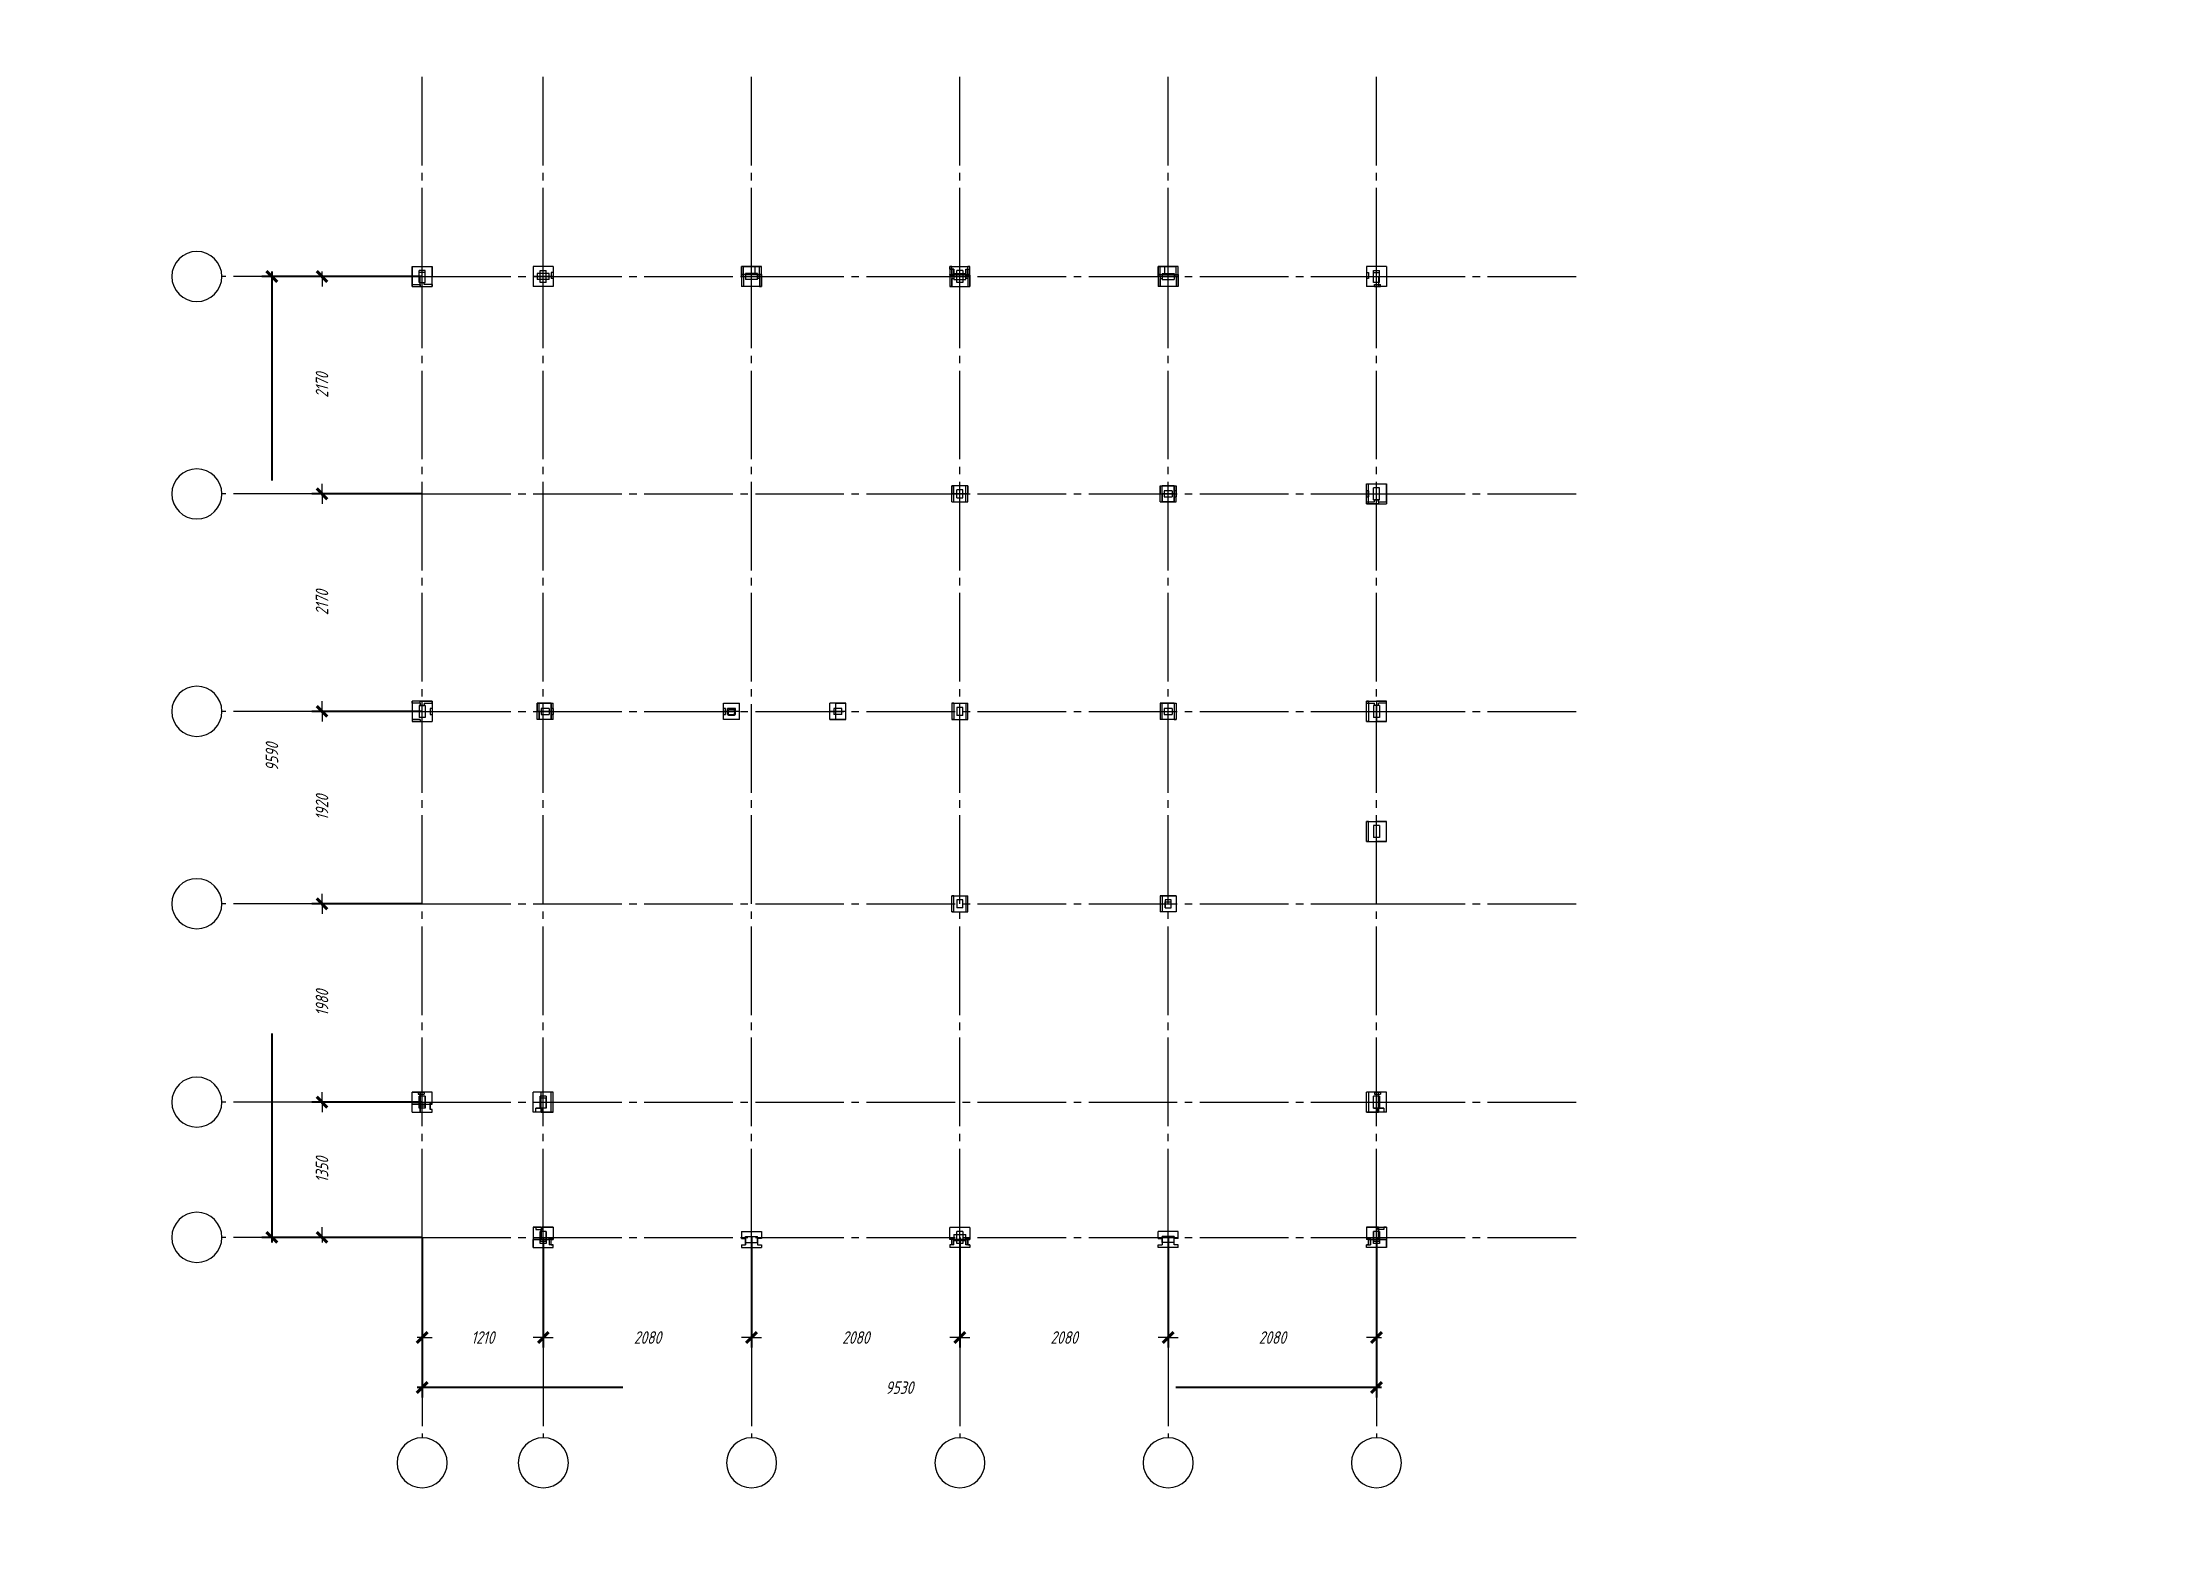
# Model space of a CAD drawing. Header units: millimetres. Extents: x 0 to 10500, y 0 to 297.
# Drawn here: x 1680 to 2100, y 0 to 297 of the extents above; entities that cross this region are included whole.
import ezdxf

# ---------------------------------------------------------------- set-up
doc = ezdxf.new("R2010")
doc.units = ezdxf.units.MM
for name, pattern in [('K5LT_AXLED', [22.1875, 17.6875, -1.5, 1.5, -1.5]), ('K5LT_BASIC', [0]), ('K5LT_THIN', [0])]:
    doc.linetypes.add(name, pattern=pattern)
doc.layers.add('Системный слой', color=7, linetype='Continuous')
doc.styles.add('KDIMTEXTSTYLE', font='GOST_AU.SHX', dxfattribs={"width": 0.96, "oblique": 15, "height": 5})
doc.styles.add('KTEXTSTYLE', font='GOST_AU.SHX', dxfattribs={"width": 0.96, "height": 5})
doc.dimstyles.new('KDIMSTYLE (0.02)', dxfattribs={"dimtxt": 5, "dimasz": 1, "dimexe": 2, "dimexo": 0, "dimgap": 1, "dimtad": 1, "dimlfac": 50, "dimtxsty": 'KDIMTEXTSTYLE', "dimsah": 1, "dimcen": 0, "dimdle": 1, "dimadec": 0, "dimazin": 0, "dimtfac": 0.667, "dimtmove": 0, "dimatfit": 3, "dimfxl": 0, "dimtvp": 1, "dimtolj": 1, "dimtzin": 0, "dimarcsym": 0})

msp = doc.modelspace()

# ---------------------------------------------------------------- blocks, each defined once
blk = doc.blocks.new('U223')
at = {"layer": 'Системный слой', "color": 30, "linetype": 'K5LT_AXLED', "lineweight": 18}
for p, q in [((1735.91416956528, 58.4019691759321), (1715.91416956528, 58.4019691759321)), ((1755.91416956528, 58.4019691759321), (1735.91416956528, 58.4019691759321)), ((1755.91416956528, 58.4019691759321), (1946.51416956528, 58.40196917593208)), ((1946.51416956528, 58.40196917593208), (1986.51416956528, 58.40196917593208))]:
    blk.add_line(p, q, dxfattribs=at)
at = {"layer": 'Системный слой', "color": 7, "linetype": 'K5LT_THIN', "lineweight": 18}
blk.add_arc((1710.91416956528, 58.4019691759321), 5, 0, 359.999994270422, dxfattribs=at)
blk = doc.blocks.new('U224')
at = {"layer": 'Системный слой', "color": 30, "linetype": 'K5LT_AXLED', "lineweight": 18}
for p, q in [((1735.91416956528, 85.4019691759321), (1715.91416956528, 85.4019691759321)), ((1755.91416956528, 85.4019691759321), (1735.91416956528, 85.4019691759321)), ((1755.91416956528, 85.4019691759321), (1946.51416956528, 85.40196917593208)), ((1946.51416956528, 85.40196917593208), (1986.51416956528, 85.40196917593208))]:
    blk.add_line(p, q, dxfattribs=at)
at = {"layer": 'Системный слой', "color": 7, "linetype": 'K5LT_THIN', "lineweight": 18}
blk.add_arc((1710.91416956528, 85.4019691759321), 5, 0, 359.999994270422, dxfattribs=at)
blk = doc.blocks.new('U225')
at = {"layer": 'Системный слой', "color": 30, "linetype": 'K5LT_AXLED', "lineweight": 18}
for p, q in [((1735.91416956528, 125.0019691759321), (1715.91416956528, 125.0019691759321)), ((1755.91416956528, 125.0019691759321), (1735.91416956528, 125.0019691759321)), ((1755.91416956528, 125.0019691759321), (1946.51416956528, 125.0019691759321)), ((1946.51416956528, 125.0019691759321), (1986.51416956528, 125.0019691759321))]:
    blk.add_line(p, q, dxfattribs=at)
at = {"layer": 'Системный слой', "color": 7, "linetype": 'K5LT_THIN', "lineweight": 18}
blk.add_arc((1710.91416956528, 125.0019691759321), 5, 0, 359.999994270422, dxfattribs=at)
blk = doc.blocks.new('U226')
at = {"layer": 'Системный слой', "color": 30, "linetype": 'K5LT_AXLED', "lineweight": 18}
for p, q in [((1735.91416956528, 163.4019691759321), (1715.91416956528, 163.4019691759321)), ((1755.91416956528, 163.4019691759321), (1735.91416956528, 163.4019691759321)), ((1755.91416956528, 163.4019691759321), (1946.51416956528, 163.4019691759321)), ((1946.51416956528, 163.4019691759321), (1986.51416956528, 163.4019691759321))]:
    blk.add_line(p, q, dxfattribs=at)
at = {"layer": 'Системный слой', "color": 7, "linetype": 'K5LT_THIN', "lineweight": 18}
blk.add_arc((1710.91416956528, 163.4019691759321), 5, 0, 359.999994270422, dxfattribs=at)
blk = doc.blocks.new('U227')
at = {"layer": 'Системный слой', "color": 30, "linetype": 'K5LT_AXLED', "lineweight": 18}
for p, q in [((1735.91416956528, 206.8019691759321), (1715.91416956528, 206.8019691759321)), ((1755.91416956528, 206.8019691759321), (1735.91416956528, 206.8019691759321)), ((1755.91416956528, 206.8019691759321), (1946.51416956528, 206.8019691759321)), ((1946.51416956528, 206.8019691759321), (1986.51416956528, 206.8019691759321))]:
    blk.add_line(p, q, dxfattribs=at)
at = {"layer": 'Системный слой', "color": 7, "linetype": 'K5LT_THIN', "lineweight": 18}
blk.add_arc((1710.91416956528, 206.8019691759321), 5, 0, 359.999994270422, dxfattribs=at)
blk = doc.blocks.new('U228')
at = {"layer": 'Системный слой', "color": 30, "linetype": 'K5LT_AXLED', "lineweight": 18}
for p, q in [((1735.91416956528, 250.2019691759321), (1715.91416956528, 250.2019691759321)), ((1755.91416956528, 250.2019691759321), (1735.91416956528, 250.2019691759321)), ((1755.91416956528, 250.2019691759321), (1946.51416956528, 250.2019691759321)), ((1946.51416956528, 250.2019691759321), (1986.51416956528, 250.2019691759321))]:
    blk.add_line(p, q, dxfattribs=at)
at = {"layer": 'Системный слой', "color": 7, "linetype": 'K5LT_THIN', "lineweight": 18}
blk.add_arc((1710.91416956528, 250.2019691759321), 5, 0, 359.999994270422, dxfattribs=at)
blk = doc.blocks.new('U229')
at = {"layer": 'Системный слой', "color": 30, "linetype": 'K5LT_AXLED', "lineweight": 18}
for p, q in [((1755.91416956528, 250.2019691759321), (1755.91416956528, 290.2019691759321)), ((1755.91416956528, 58.4019691759321), (1755.91416956528, 250.2019691759321)), ((1755.91416956528, 58.4019691759321), (1755.91416956528, 38.4019691759321)), ((1755.91416956528, 38.4019691759321), (1755.91416956528, 18.4019691759321))]:
    blk.add_line(p, q, dxfattribs=at)
at = {"layer": 'Системный слой', "color": 7, "linetype": 'K5LT_THIN', "lineweight": 18}
blk.add_arc((1755.91416956528, 13.4019691759321), 5, 0, 359.999994270422, dxfattribs=at)
blk = doc.blocks.new('U230')
at = {"layer": 'Системный слой', "color": 30, "linetype": 'K5LT_AXLED', "lineweight": 18}
for p, q in [((1780.11416956528, 250.2019691759321), (1780.11416956528, 290.2019691759321)), ((1780.11416956528, 58.4019691759321), (1780.11416956528, 250.2019691759321)), ((1780.11416956528, 58.4019691759321), (1780.11416956528, 38.4019691759321)), ((1780.11416956528, 38.4019691759321), (1780.11416956528, 18.4019691759321))]:
    blk.add_line(p, q, dxfattribs=at)
at = {"layer": 'Системный слой', "color": 7, "linetype": 'K5LT_THIN', "lineweight": 18}
blk.add_arc((1780.11416956528, 13.4019691759321), 5, 0, 359.999994270422, dxfattribs=at)
blk = doc.blocks.new('U231')
at = {"layer": 'Системный слой', "color": 30, "linetype": 'K5LT_AXLED', "lineweight": 18}
for p, q in [((1821.71416956528, 250.2019691759321), (1821.71416956528, 290.2019691759321)), ((1821.71416956528, 58.40196917593209), (1821.71416956528, 250.2019691759321)), ((1821.71416956528, 58.40196917593209), (1821.71416956528, 38.40196917593209)), ((1821.71416956528, 38.40196917593209), (1821.71416956528, 18.40196917593209))]:
    blk.add_line(p, q, dxfattribs=at)
at = {"layer": 'Системный слой', "color": 7, "linetype": 'K5LT_THIN', "lineweight": 18}
blk.add_arc((1821.71416956528, 13.40196917593209), 5, 0, 359.999994270422, dxfattribs=at)
blk = doc.blocks.new('U232')
at = {"layer": 'Системный слой', "color": 30, "linetype": 'K5LT_AXLED', "lineweight": 18}
for p, q in [((1863.31416956528, 250.2019691759321), (1863.31416956528, 290.2019691759321)), ((1863.31416956528, 58.40196917593209), (1863.31416956528, 250.2019691759321)), ((1863.31416956528, 58.40196917593209), (1863.31416956528, 38.40196917593209)), ((1863.31416956528, 38.40196917593209), (1863.31416956528, 18.40196917593209))]:
    blk.add_line(p, q, dxfattribs=at)
at = {"layer": 'Системный слой', "color": 7, "linetype": 'K5LT_THIN', "lineweight": 18}
blk.add_arc((1863.31416956528, 13.40196917593209), 5, 0, 359.999994270422, dxfattribs=at)
blk = doc.blocks.new('U233')
at = {"layer": 'Системный слой', "color": 30, "linetype": 'K5LT_AXLED', "lineweight": 18}
for p, q in [((1904.91416956528, 250.2019691759321), (1904.91416956528, 290.2019691759321)), ((1904.91416956528, 58.40196917593209), (1904.91416956528, 250.2019691759321)), ((1904.91416956528, 58.40196917593209), (1904.91416956528, 38.40196917593209)), ((1904.91416956528, 38.40196917593209), (1904.91416956528, 18.40196917593209))]:
    blk.add_line(p, q, dxfattribs=at)
at = {"layer": 'Системный слой', "color": 7, "linetype": 'K5LT_THIN', "lineweight": 18}
blk.add_arc((1904.91416956528, 13.40196917593209), 5, 0, 359.999994270422, dxfattribs=at)
blk = doc.blocks.new('U234')
at = {"layer": 'Системный слой', "color": 30, "linetype": 'K5LT_AXLED', "lineweight": 18}
for p, q in [((1946.51416956528, 250.2019691759321), (1946.51416956528, 290.2019691759321)), ((1946.51416956528, 58.40196917593208), (1946.51416956528, 250.2019691759321)), ((1946.51416956528, 58.40196917593208), (1946.51416956528, 38.40196917593208)), ((1946.51416956528, 38.40196917593208), (1946.51416956528, 18.40196917593208))]:
    blk.add_line(p, q, dxfattribs=at)
at = {"layer": 'Системный слой', "color": 7, "linetype": 'K5LT_THIN', "lineweight": 18}
blk.add_arc((1946.51416956528, 13.40196917593208), 5, 0, 359.999994270422, dxfattribs=at)
blk = doc.blocks.new('U222')
at = {"layer": 'Системный слой'}
for name in ['U229', 'U230', 'U231', 'U232', 'U233', 'U234', 'U228', 'U227', 'U226', 'U225', 'U224', 'U223']:
    blk.add_blockref(name, (0, 0), dxfattribs=at)
blk = doc.blocks.new('U280')
at = {"layer": 'Системный слой', "color": 7, "linetype": 'K5LT_THIN', "lineweight": 18}
for p, q in [((1753.91425844528, 248.601777305932), (1753.91425844528, 252.201772505932)), ((1753.91425844528, 252.201772505932), (1757.91425392528, 252.201772505932)), ((1753.91446714528, 252.2015625059321), (1753.91446714528, 248.201575605932)), ((1757.91425392528, 252.201772505932), (1757.91425392528, 250.2017657259321)), ((1757.91445404528, 248.201575605932), (1757.91445404528, 252.2015625059321)), ((1778.11412956528, 252.2019085059321), (1778.11412956528, 248.201907465932)), ((1782.11421248528, 252.2017925059321), (1778.11421618528, 252.2017925059321)), ((1778.11421618528, 252.2017925059321), (1778.11421618528, 250.201785325932)), ((1782.11413062528, 252.2019085059321), (1782.11413062528, 248.201907465932)), ((1782.11421248528, 252.2017925059321), (1782.11421248528, 250.201785325932)), ((1819.71409342528, 250.602066045932), (1819.71409342528, 252.202054505932)), ((1819.71416100528, 250.2018452859321), (1819.71416100528, 252.2018445059321)), ((1823.31418010528, 252.201772505932), (1819.71418416528, 252.201772505932)), ((1823.71423864528, 252.2015625059321), (1819.71425174528, 252.2015625059321)), ((1819.71425174528, 252.2015625059321), (1819.71425174528, 248.201575605932)), ((1820.11416834528, 250.2018217859321), (1820.11416834528, 252.201820505932)), ((1820.11417724528, 252.2017925059321), (1823.31417428528, 252.2017925059321)), ((1822.39996242528, 250.602086645932), (1822.39996186528, 252.2020745059321)), ((1823.71409482528, 252.2020745059321), (1822.39996186528, 252.2020745059321)), ((1823.31416630528, 250.2018217859321), (1823.31416630528, 252.201820505932)), ((1823.31418010528, 250.6017743059321), (1823.31418010528, 252.201772505932)), ((1823.31419920528, 252.201705505932), (1823.71419846528, 252.201705505932)), ((1823.71410044528, 250.602067425932), (1823.71410044528, 252.202054505932)), ((1823.71415942528, 250.2018452859321), (1823.71415942528, 252.2018445059321)), ((1823.71423864528, 248.201575605932), (1823.71423864528, 252.2015625059321)), ((1861.31411554528, 252.2015625059321), (1861.31411554528, 248.201575605932)), ((1861.31411554528, 252.2015625059321), (1865.31410244528, 252.2015625059321)), ((1861.71413064528, 252.2017155059321), (1861.31413132528, 252.2017155059321)), ((1861.31414464528, 251.681844705932), (1861.31414464528, 252.2018445059321)), ((1861.31416630528, 252.202054505932), (1864.91417260528, 252.202054505932)), ((1861.71412958528, 250.6017038859321), (1861.71412958528, 252.201705505932)), ((1861.71413064528, 251.6817164059321), (1861.71413064528, 252.2017155059321)), ((1861.71413878528, 252.2017925059321), (1864.91413582528, 252.2017925059321)), ((1861.71414178528, 250.2018217859321), (1861.71414178528, 252.201820505932)), ((1864.91412516528, 251.6817164059321), (1864.91412516528, 252.2017155059321)), ((1865.31412448528, 252.2017155059321), (1864.91412516528, 252.2017155059321)), ((1864.91413974528, 250.2018217859321), (1864.91413974528, 252.201820505932)), ((1864.91414322528, 250.601832605932), (1864.91414322528, 252.2018445059321)), ((1865.31412304528, 248.201712765932), (1865.31412304528, 252.201705505932)), ((1865.31417618528, 251.6820734859321), (1865.31417618528, 252.2020745059321)), ((1906.91396626528, 252.2015625059321), (1902.91397936528, 252.2015625059321)), ((1902.91397936528, 252.2015625059321), (1902.91397936528, 248.201575605932)), ((1903.31405414528, 252.201705505932), (1902.91405488528, 252.201705505932)), ((1902.91412828528, 250.2018452859321), (1902.91412828528, 252.2018445059321)), ((1902.91425226528, 250.602062665932), (1902.91425226528, 252.2020792859321)), ((1902.91425226528, 252.2020792859321), (1904.22830488528, 252.2020745059321)), ((1903.31408980528, 250.6017743059321), (1903.31408980528, 252.201772505932)), ((1906.91408574528, 252.201772505932), (1903.31408980528, 252.201772505932)), ((1903.31410032528, 252.2017925059321), (1906.51409736528, 252.2017925059321)), ((1903.31411522528, 250.2018217859321), (1903.31411522528, 252.201820505932)), ((1904.22830488528, 250.602057965932), (1904.22830488528, 252.2020745059321)), ((1906.51411318528, 250.2018217859321), (1906.51411318528, 252.201820505932)), ((1906.91396626528, 248.201575605932), (1906.91396626528, 252.2015625059321)), ((1906.91412670528, 250.2018452859321), (1906.91412670528, 252.2018445059321)), ((1906.91424618528, 250.6020382859321), (1906.91424618528, 252.202054505932)), ((1948.51405866528, 252.2017925059321), (1944.51406236528, 252.2017925059321)), ((1944.51406236528, 252.2017925059321), (1944.51406236528, 250.201785325932)), ((1944.51417292528, 252.2019085059321), (1944.51417292528, 248.201907465932)), ((1948.51405866528, 252.2017925059321), (1948.51405866528, 248.2017962059321)), ((1753.91423856528, 248.2017962059321), (1755.51423632528, 248.2017962059321)), ((1753.91437472528, 248.2016648059321), (1753.91437472528, 248.601664605932)), ((1753.91437472528, 248.601664605932), (1755.51437068528, 248.601664605932)), ((1753.91437472528, 248.2016648059321), (1757.91436542528, 248.2016648059321)), ((1755.31417528528, 249.001828345932), (1755.31417446528, 251.401826545932)), ((1756.51417956528, 251.401821025932), (1755.31418034528, 251.401820605932)), ((1755.31446250528, 249.001572985932), (1755.31446250528, 251.0015574059321)), ((1755.31446250528, 249.001572985932), (1756.51445858528, 249.001572985932)), ((1756.51446438528, 251.001551465932), (1755.31446838528, 251.001551465932)), ((1755.51423632528, 248.2017962059321), (1755.51423632528, 250.201785325932)), ((1755.51423632528, 250.201785325932), (1757.91423486528, 250.201785325932)), ((1755.51425586528, 248.601777305932), (1755.51425586528, 250.2017657259321)), ((1755.51436090528, 248.6016742259321), (1755.51436046528, 248.201674385932)), ((1755.51436046528, 248.201674385932), (1757.91435588528, 248.201674385932)), ((1755.51437068528, 248.601664605932), (1755.51437068528, 249.0016629459321)), ((1755.51437068528, 249.0016629459321), (1756.31436882528, 249.0016629459321)), ((1756.31435912528, 248.6016742259321), (1756.31435912528, 249.001672625932)), ((1757.91435588528, 248.6016742259321), (1756.31435912528, 248.6016742259321)), ((1756.51418040528, 249.0018229659321), (1756.51417956528, 251.401821025932)), ((1756.51446438528, 249.0015671859321), (1756.51446438528, 251.001551465932)), ((1757.91435588528, 248.6016742259321), (1757.91435588528, 248.201674385932)), ((1782.11421248528, 250.201785325932), (1778.11421618528, 250.201785325932)), ((1782.11437482528, 248.201575605932), (1778.11438792528, 248.201575605932)), ((1778.91438530528, 250.801567465932), (1778.91438530528, 249.601571385932)), ((1781.31437744528, 249.601571385932), (1778.91438530528, 249.601571385932)), ((1781.31438172528, 250.8015615459321), (1778.91438974528, 250.8015615459321)), ((1779.51409222528, 249.001913485932), (1779.51409140528, 251.401913845932)), ((1779.51409578528, 251.401907885932), (1780.71409610528, 251.401908305932)), ((1780.71409692528, 249.0019080859321), (1779.51409662528, 249.0019076659321)), ((1780.71409692528, 249.0019080859321), (1780.71409610528, 251.401908305932)), ((1781.31437744528, 249.601571385932), (1781.31437744528, 250.801567465932)), ((1782.11425110528, 251.0017395659321), (1781.71425170528, 251.0017395659321)), ((1781.71425170528, 251.0017395659321), (1781.71425170528, 249.8017413459321)), ((1782.11425110528, 249.8017413459321), (1781.71425170528, 249.8017413459321)), ((1782.11425110528, 251.0017395659321), (1782.11425110528, 249.8017413459321)), ((1819.71407900528, 250.6021101659321), (1819.71407900528, 248.202090525932)), ((1823.71410044528, 250.602067425932), (1819.71409342528, 250.602066045932)), ((1819.71416100528, 250.2018452859321), (1823.71415942528, 250.2018452859321)), ((1820.11416834528, 250.2018217859321), (1819.71416872528, 250.2018217859321)), ((1819.71416872528, 250.2018217859321), (1819.71416872528, 248.201823065932)), ((1820.11417724528, 248.2017962059321), (1819.71417772528, 248.2017962059321)), ((1823.71423864528, 248.201575605932), (1819.71425174528, 248.201575605932)), ((1823.31416630528, 250.2018217859321), (1820.11416834528, 250.2018217859321)), ((1820.11416834528, 250.2018217859321), (1820.11416834528, 248.201823065932)), ((1820.51424912528, 250.801567465932), (1820.51424912528, 249.601571385932)), ((1822.91424126528, 249.601571385932), (1820.51424912528, 249.601571385932)), ((1822.91424300528, 250.8015615459321), (1820.51425100528, 250.8015615459321)), ((1823.71409348528, 250.6020917859321), (1822.39996242528, 250.602086645932)), ((1823.31419634528, 250.6017182459321), (1822.91419702528, 250.6017137259321)), ((1823.31419634528, 249.8017150859321), (1822.91419702528, 249.8017150859321)), ((1822.91419992528, 250.6017038859321), (1822.91419992528, 249.801705345932)), ((1822.91424126528, 249.601571385932), (1822.91424126528, 250.801567465932)), ((1823.71416616528, 250.2018217859321), (1823.31416630528, 250.2018217859321)), ((1823.31416630528, 250.2018217859321), (1823.31416630528, 248.201823065932)), ((1823.31417428528, 248.2017962059321), (1823.71417404528, 248.2017962059321)), ((1823.31419634528, 250.6017182459321), (1823.71419566528, 250.6017182459321)), ((1823.31419634528, 249.8017150859321), (1823.31419634528, 248.2017223459321)), ((1823.71416616528, 250.2018217859321), (1823.71416616528, 248.201823065932)), ((1823.71417964528, 250.6017743059321), (1823.71417964528, 250.2017657259321)), ((1823.71419566528, 250.6017182459321), (1823.71419566528, 248.2017223459321)), ((1861.31411554528, 248.201575605932), (1865.31410244528, 248.201575605932)), ((1861.31413132528, 251.6817164059321), (1861.71413064528, 251.6817164059321)), ((1861.31413132528, 250.4417185259321), (1861.31413132528, 248.2017223459321)), ((1861.71413878528, 248.2017962059321), (1861.31413928528, 248.2017962059321)), ((1861.71414178528, 250.2018217859321), (1861.31414216528, 250.2018217859321)), ((1861.31414216528, 250.2018217859321), (1861.31414216528, 248.201823065932)), ((1862.11414432528, 251.681844705932), (1861.31414464528, 251.681844705932)), ((1861.31414464528, 250.4418452059321), (1861.31414464528, 250.2018452859321)), ((1861.31414464528, 250.2018452859321), (1865.31414306528, 250.2018452859321)), ((1861.31416672528, 250.442055345932), (1861.31416672528, 250.6020431059321)), ((1862.11416814528, 250.442055345932), (1861.31416672528, 250.442055345932)), ((1861.31416796528, 250.602054905932), (1862.11416948528, 250.602054905932)), ((1861.71413022528, 251.6817124259321), (1862.11412952528, 251.6817124259321)), ((1861.71413022528, 251.6817124259321), (1861.71413022528, 250.601709785932)), ((1862.11412952528, 250.601709785932), (1861.71413022528, 250.601709785932)), ((1861.71413064528, 248.2017223459321), (1861.71413064528, 249.8017150859321)), ((1861.71413064528, 249.8017150859321), (1862.11412996528, 249.8017150859321)), ((1864.91413974528, 250.2018217859321), (1861.71414178528, 250.2018217859321)), ((1861.71414178528, 250.2018217859321), (1861.71414178528, 248.201823065932)), ((1862.11411226528, 249.6015655459321), (1864.51410426528, 249.6015655459321)), ((1862.11411292528, 250.801567465932), (1864.51410506528, 250.801567465932)), ((1862.11411292528, 250.801567465932), (1862.11411292528, 249.601571385932)), ((1862.11412884528, 250.6017038859321), (1862.11412884528, 249.801705345932)), ((1862.11412996528, 250.4417185259321), (1862.11412996528, 249.8017150859321)), ((1862.11414432528, 250.4418452059321), (1862.11414432528, 251.681844705932)), ((1862.11416770528, 251.682053605932), (1862.11416770528, 250.6020391659321)), ((1862.11416814528, 250.442055345932), (1862.11416814528, 250.6020431059321)), ((1862.11416770528, 250.6020391659321), (1864.91417260528, 250.6020391659321)), ((1862.11416994528, 250.602058845932), (1864.51417462528, 250.602058845932)), ((1863.91416160528, 251.4022078259321), (1862.71415758528, 251.402207425932)), ((1862.71415840528, 249.002199805932), (1862.71415758528, 251.402207425932)), ((1863.91416242528, 249.002200225932), (1862.71415840528, 249.002199805932)), ((1863.91416160528, 251.4022078259321), (1863.91416242528, 249.002200225932)), ((1864.51410506528, 249.601571385932), (1864.51410506528, 250.801567465932)), ((1864.51412532528, 251.6817124259321), (1864.91412460528, 251.6817124259321)), ((1864.51412532528, 250.601709785932), (1864.91412460528, 250.601709785932)), ((1864.51412450528, 249.801705345932), (1864.51412450528, 250.6017038859321)), ((1864.91412378528, 249.801705345932), (1864.51412450528, 249.801705345932)), ((1864.51412586528, 250.4417185259321), (1864.51412586528, 249.8017150859321)), ((1864.51417408528, 250.4420671459321), (1864.51417408528, 250.602054905932)), ((1864.51417408528, 250.602054905932), (1865.31417562528, 250.602054905932)), ((1865.31417562528, 250.4420671459321), (1864.51417408528, 250.4420671459321)), ((1864.51417462528, 251.6820734859321), (1864.51417462528, 250.602058845932)), ((1864.51419310528, 250.4422046259321), (1864.51419310528, 251.682208765932)), ((1864.51419310528, 251.682208765932), (1865.31419578528, 251.682208765932)), ((1864.91412378528, 249.801705345932), (1864.91412378528, 248.201712765932)), ((1864.91412516528, 251.6817164059321), (1865.31412448528, 251.6817164059321)), ((1864.91412460528, 251.6817124259321), (1864.91412460528, 250.601709785932)), ((1864.91413582528, 248.2017962059321), (1865.31413558528, 248.2017962059321)), ((1865.31413960528, 250.2018217859321), (1864.91413974528, 250.2018217859321)), ((1864.91413974528, 250.2018217859321), (1864.91413974528, 248.201823065932)), ((1865.31414306528, 250.601832605932), (1864.91414322528, 250.601832605932)), ((1865.31413270528, 250.441774485932), (1865.31413270528, 250.2017657259321)), ((1865.31413960528, 250.2018217859321), (1865.31413960528, 248.201823065932)), ((1865.31414306528, 250.2018452859321), (1865.31414306528, 250.601832605932)), ((1865.31417562528, 250.4420671459321), (1865.31417562528, 250.602054905932)), ((1865.31419578528, 250.4422046259321), (1865.31419578528, 248.202197125932)), ((1906.91396626528, 248.201575605932), (1902.91397936528, 248.201575605932)), ((1902.91406016528, 250.6017182459321), (1902.91406016528, 248.2017223459321)), ((1903.31408980528, 250.6017743059321), (1902.91409026528, 250.6017743059321)), ((1902.91409026528, 250.6017743059321), (1902.91409026528, 250.2017657259321)), ((1903.31410032528, 248.2017962059321), (1902.91410082528, 248.2017962059321)), ((1903.31411522528, 250.2018217859321), (1902.91411560528, 250.2018217859321)), ((1902.91411560528, 250.2018217859321), (1902.91411560528, 248.201823065932)), ((1902.91412828528, 250.2018452859321), (1906.91412670528, 250.2018452859321)), ((1902.91425226528, 250.602062665932), (1904.22830488528, 250.602057965932)), ((1902.91427054528, 250.6020967059321), (1906.91427170528, 250.602082405932)), ((1903.31405946528, 250.6017182459321), (1903.71405878528, 250.6017137259321)), ((1903.31405946528, 248.2017223459321), (1903.31405946528, 249.8017150859321)), ((1903.31405946528, 249.8017150859321), (1903.71405878528, 249.8017150859321)), ((1906.51411318528, 250.2018217859321), (1903.31411522528, 250.2018217859321)), ((1903.31411522528, 250.2018217859321), (1903.31411522528, 248.201823065932)), ((1903.71397352528, 249.6015655459321), (1906.11396552528, 249.6015655459321)), ((1903.71397674528, 250.801567465932), (1906.11396888528, 250.801567465932)), ((1903.71397674528, 250.801567465932), (1903.71397674528, 249.601571385932)), ((1903.71405342528, 250.6017038859321), (1903.71405342528, 249.801705345932)), ((1906.11396888528, 250.801567465932), (1906.11396888528, 249.601571385932)), ((1906.91409712528, 248.2017962059321), (1906.51409736528, 248.2017962059321)), ((1906.91411306528, 250.2018217859321), (1906.51411318528, 250.2018217859321)), ((1906.51411318528, 250.2018217859321), (1906.51411318528, 248.201823065932)), ((1906.91411306528, 250.2018217859321), (1906.91411306528, 248.201823065932)), ((1906.91427170528, 250.602082405932), (1906.91427170528, 248.202090525932)), ((1948.51383008528, 248.201575605932), (1944.51384316528, 248.201575605932)), ((1944.51403132528, 251.0017614459321), (1944.91403082528, 251.0017614459321)), ((1944.51403132528, 251.0017614459321), (1944.51403132528, 249.801762945932)), ((1944.91403082528, 249.801762945932), (1944.51403132528, 249.801762945932)), ((1944.51406236528, 250.201785325932), (1946.91406502528, 250.201785325932)), ((1944.91403082528, 251.0017614459321), (1944.91403082528, 249.801762945932)), ((1945.91384028528, 249.001572985932), (1945.91384028528, 251.001565705932)), ((1945.91384028528, 251.001565705932), (1947.11383636528, 251.001565705932)), ((1947.11417358528, 249.0019076659321), (1945.91417328528, 249.0019076659321)), ((1945.91417908528, 249.001913485932), (1945.91417908528, 251.4019142459321)), ((1945.91417908528, 251.4019142459321), (1947.11417946528, 251.4019142459321)), ((1946.11402930528, 248.2017649659321), (1946.11402930528, 248.6017644459321)), ((1946.11402930528, 248.6017644459321), (1947.31402780528, 248.6017644459321)), ((1946.11402930528, 248.2017649659321), (1947.31402780528, 248.2017649659321)), ((1948.51403878528, 248.2017770259321), (1946.91404548528, 248.2017770259321)), ((1946.91406502528, 250.201785325932), (1946.91406502528, 248.2017962059321)), ((1947.11383048528, 249.0015671859321), (1947.11383048528, 251.001559785932)), ((1947.11417358528, 249.0019076659321), (1947.11417358528, 251.401908305932)), ((1947.31402780528, 248.2017649659321), (1947.31402780528, 248.6017644459321)), ((1861.71411316528, 205.2017111659321), (1861.71411316528, 208.401700365932)), ((1864.91410236528, 208.401700365932), (1861.71411316528, 208.401700365932)), ((1861.71413676528, 205.2018255659321), (1861.71413676528, 206.8018235059321)), ((1864.91413314528, 206.8018235059321), (1861.71413676528, 206.8018235059321)), ((1861.71413890528, 208.401833005932), (1861.71413890528, 206.801834225932)), ((1861.71413890528, 208.401833005932), (1862.11413828528, 208.401833005932)), ((1862.11413828528, 206.801834225932), (1861.71413890528, 206.801834225932)), ((1862.11413828528, 206.801834225932), (1862.11413828528, 208.401833005932)), ((1862.11413828528, 205.201835945932), (1862.11413828528, 206.801834225932)), ((1862.11413828528, 206.801834225932), (1864.51413606528, 206.801834225932)), ((1862.11414140528, 205.2018505059321), (1862.11414140528, 208.4018484659321)), ((1864.51413986528, 208.4018484659321), (1862.11414140528, 208.4018484659321)), ((1862.71410978528, 206.001708465932), (1862.71410978528, 207.6017030659321)), ((1863.91410574528, 207.6017030659321), (1862.71410978528, 207.6017030659321)), ((1862.71410978528, 206.001708465932), (1863.91410574528, 206.001708465932)), ((1863.91410534528, 206.0017068859321), (1863.91410534528, 207.601701445932)), ((1864.51413606528, 206.801834225932), (1864.51413606528, 208.401833005932)), ((1864.91413594528, 208.401833005932), (1864.51413606528, 208.401833005932)), ((1864.51413606528, 205.201835945932), (1864.51413606528, 206.801834225932)), ((1864.51413606528, 206.801834225932), (1864.91413594528, 206.801834225932)), ((1864.51413986528, 205.2018505059321), (1864.51413986528, 208.4018484659321)), ((1864.91410236528, 205.2017111659321), (1864.91410236528, 208.401700365932)), ((1864.91413314528, 205.2018255659321), (1864.91413314528, 206.8018235059321)), ((1864.91413594528, 208.401833005932), (1864.91413594528, 206.801834225932)), ((1903.31397272528, 205.2017111659321), (1903.31397272528, 208.401700365932)), ((1903.31397272528, 208.401700365932), (1906.51396192528, 208.401700365932)), ((1903.31408980528, 205.2018255659321), (1903.31408980528, 206.8018235059321)), ((1903.31408980528, 206.8018235059321), (1906.51408620528, 206.8018235059321)), ((1903.31410044528, 208.401833005932), (1903.31410044528, 206.801834225932)), ((1903.31410044528, 208.401833005932), (1903.71409982528, 208.401833005932)), ((1903.31410044528, 206.801834225932), (1903.71409982528, 206.801834225932)), ((1903.71409982528, 206.801834225932), (1903.71409982528, 208.401833005932)), ((1906.11409760528, 206.801834225932), (1903.71409982528, 206.801834225932)), ((1903.71409982528, 206.801834225932), (1903.71409982528, 205.201835945932)), ((1906.11411332528, 208.4018484659321), (1903.71411484528, 208.4018484659321)), ((1903.71411484528, 205.2018505059321), (1903.71411484528, 208.4018484659321)), ((1905.71396296528, 207.4017021259321), (1904.11396840528, 207.4017021259321)), ((1904.11396840528, 207.4017021259321), (1904.11396840528, 206.2017062059321)), ((1904.11397002528, 206.2017078059321), (1905.71396462528, 206.2017078059321)), ((1905.71396296528, 207.4017021259321), (1905.71396296528, 206.2017062059321)), ((1906.11397112528, 206.2017152259321), (1906.51396984528, 206.2017152259321)), ((1906.51398096528, 207.4017220259321), (1906.11398218528, 207.4017220259321)), ((1906.11398218528, 207.4017220259321), (1906.11398218528, 206.201725665932)), ((1906.11409760528, 206.801834225932), (1906.11409760528, 208.401833005932)), ((1906.11409760528, 208.401833005932), (1906.51409748528, 208.401833005932)), ((1906.11409760528, 205.201835945932), (1906.11409760528, 206.801834225932)), ((1906.11409760528, 206.801834225932), (1906.51409748528, 206.801834225932)), ((1906.11411332528, 208.4018484659321), (1906.11411332528, 205.2018505059321)), ((1906.51396192528, 205.2017111659321), (1906.51396192528, 208.401700365932)), ((1906.51398096528, 207.4017220259321), (1906.51398096528, 206.201725665932)), ((1906.51408620528, 205.2018255659321), (1906.51408620528, 206.8018235059321)), ((1906.51409748528, 208.401833005932), (1906.51409748528, 206.801834225932)), ((1944.51384316528, 208.801704585932), (1948.51383008528, 208.801704585932)), ((1944.91402016528, 207.4018102059321), (1944.51402070528, 207.4018102059321)), ((1944.51402070528, 207.4018102059321), (1944.51402070528, 206.2018118459321)), ((1944.51403948528, 206.201822305932), (1944.91403902528, 206.201822305932)), ((1944.51406236528, 204.8018363259321), (1944.51406236528, 208.801832625932)), ((1944.51406236528, 208.801832625932), (1944.91406174528, 208.801832625932)), ((1944.91402016528, 207.4018102059321), (1944.91402016528, 206.2018118459321)), ((1944.91406174528, 204.8018363259321), (1944.91406174528, 208.801832625932)), ((1947.11383048528, 208.0017039259321), (1945.91383448528, 208.0017039259321)), ((1945.91384028528, 205.6017150659321), (1945.91384028528, 208.001707205932)), ((1946.51406540528, 204.8018363259321), (1946.51406540528, 208.801832625932)), ((1946.51406540528, 208.801832625932), (1948.51405866528, 208.801832625932)), ((1947.11383048528, 205.601711925932), (1947.11383048528, 208.0017039259321)), ((1948.51403878528, 205.2018255659321), (1948.51403878528, 208.801821485932)), ((1948.51405866528, 208.801832625932), (1948.51405866528, 204.8018363259321)), ((1861.71413676528, 205.2018255659321), (1864.91413314528, 205.2018255659321)), ((1862.11414140528, 205.2018505059321), (1864.51413986528, 205.2018505059321)), ((1903.31408980528, 205.2018255659321), (1906.51408620528, 205.2018255659321)), ((1906.11409760528, 205.201835945932), (1903.71409982528, 205.201835945932)), ((1944.51397944528, 204.801791445932), (1944.51397944528, 205.2017907259321)), ((1944.51397944528, 205.2017907259321), (1946.11397898528, 205.2017907259321)), ((1944.51397944528, 204.801791445932), (1948.51397220528, 204.801791445932)), ((1946.91398488528, 204.801796605932), (1944.51398898528, 204.801796605932)), ((1944.51406236528, 204.8018363259321), (1944.91406174528, 204.8018363259321)), ((1945.91384028528, 205.6017150659321), (1947.11383636528, 205.6017150659321)), ((1946.91397754528, 205.601790005932), (1946.11397898528, 205.601790005932)), ((1946.11398868528, 205.2017959259321), (1946.11398868528, 205.601795245932)), ((1946.91404060528, 204.8018260059321), (1946.51404592528, 204.8018260059321)), ((1946.51406540528, 204.8018363259321), (1948.51405866528, 204.8018363259321)), ((1946.91398488528, 205.2017959259321), (1946.91398488528, 205.601795245932)), ((1946.91398488528, 205.2017959259321), (1946.91398488528, 204.801796605932)), ((1946.91404060528, 205.2018255659321), (1948.51403878528, 205.2018255659321)), ((1948.51397220528, 205.2017907259321), (1948.51397220528, 204.801791445932)), ((1753.91413718528, 165.001884265932), (1753.91413718528, 161.801883885932)), ((1755.91415688528, 165.401882045932), (1753.91415706528, 165.401882045932)), ((1755.51425662528, 165.001870925932), (1753.91425844528, 165.001870925932)), ((1753.91425844528, 165.001870925932), (1753.91425844528, 161.4018749859321)), ((1753.91437472528, 165.0018581459321), (1753.91437472528, 165.401857205932)), ((1757.91445404528, 165.4018466659321), (1753.91446714528, 165.4018466659321)), ((1753.91446714528, 165.4018466659321), (1753.91446714528, 161.401859765932)), ((1756.51445858528, 164.601849285932), (1755.31446250528, 164.601849285932)), ((1755.31446838528, 164.601848665932), (1755.31446838528, 162.201856665932)), ((1755.51425662528, 165.401870485932), (1755.91425542528, 165.401870485932)), ((1755.51436122528, 165.001859225932), (1755.51436122528, 165.401858345932)), ((1755.51436122528, 165.401858345932), (1757.91435588528, 165.401858345932)), ((1755.51436122528, 165.001859225932), (1755.51436122528, 164.601860125932)), ((1755.51437074528, 164.6018590659321), (1756.31436888528, 164.6018590659321)), ((1755.91413742528, 161.401883845932), (1755.91413742528, 165.401884305932)), ((1756.31435920528, 165.001859225932), (1757.91435588528, 165.001859225932)), ((1756.31435920528, 165.001859225932), (1756.31435920528, 164.601860125932)), ((1756.51445858528, 164.601849285932), (1756.51445858528, 162.201857145932)), ((1757.91425010528, 164.001872205932), (1757.51425054528, 164.001872205932)), ((1757.51425054528, 164.001872205932), (1757.51425054528, 162.801873505932)), ((1757.91425010528, 164.001872205932), (1757.91425010528, 162.801873505932)), ((1757.91435588528, 165.001859225932), (1757.91435588528, 165.401858345932)), ((1757.91445404528, 165.4018466659321), (1757.91445404528, 161.401859765932)), ((1779.31421482528, 165.001873105932), (1778.91421544528, 165.001873105932)), ((1778.91421544528, 165.001873105932), (1778.91421544528, 163.401874345932)), ((1778.91439268528, 161.801857685932), (1778.91439268528, 165.001846885932)), ((1778.91439268528, 165.001846885932), (1782.11438188528, 165.001846885932)), ((1781.71419272528, 165.001876185932), (1779.31419426528, 165.001876185932)), ((1779.31419426528, 161.801878225932), (1779.31419426528, 165.001876185932)), ((1779.31421482528, 163.401874345932), (1779.31421482528, 165.001873105932)), ((1781.31438672528, 164.0018499659321), (1779.71439218528, 164.0018499659321)), ((1779.71439218528, 164.0018499659321), (1779.71439218528, 162.8018540459321)), ((1781.31438672528, 164.0018499659321), (1781.31438672528, 162.8018540459321)), ((1781.71419272528, 165.001876185932), (1781.71419272528, 161.801878225932)), ((1781.71421260528, 163.401874345932), (1781.71421260528, 165.001873105932)), ((1781.71421260528, 165.001873105932), (1782.11421248528, 165.001873105932)), ((1782.11422942528, 164.0018716659321), (1781.71422990528, 164.0018716659321)), ((1781.71422990528, 164.0018716659321), (1781.71422990528, 162.801873065932)), ((1782.11421248528, 163.401874345932), (1782.11421248528, 165.001873105932)), ((1782.11422942528, 164.0018716659321), (1782.11422942528, 162.801873065932)), ((1782.11438188528, 161.801857685932), (1782.11438188528, 165.001846885932)), ((1816.11417102528, 161.801878225932), (1816.11417102528, 165.001876185932)), ((1816.11417102528, 165.001876185932), (1819.31416898528, 165.001876185932)), ((1816.11425448528, 162.8018573659321), (1816.11425448528, 164.001853745932)), ((1816.51426080528, 164.001851645932), (1816.11426208528, 164.001851645932)), ((1816.51425328528, 162.8018573659321), (1816.51425328528, 164.001853745932)), ((1816.91426440528, 162.8018543059321), (1816.91426440528, 164.001850265932)), ((1818.51426000528, 164.0018499659321), (1816.91426546528, 164.0018499659321)), ((1817.11416968528, 162.6018778859321), (1817.11416968528, 163.8018771459321)), ((1817.11417038528, 163.801876945932), (1818.31416962528, 163.801876945932)), ((1818.31416962528, 162.601877705932), (1818.31416962528, 163.801876945932)), ((1818.51426000528, 162.8018540459321), (1818.51426000528, 164.0018499659321)), ((1819.31416898528, 161.801878225932), (1819.31416898528, 165.001876185932)), ((1837.31415748528, 161.801878225932), (1837.31415748528, 165.001876185932)), ((1838.51415646528, 165.001876185932), (1837.31415748528, 165.001876185932)), ((1840.51418474528, 165.001846885932), (1837.31419554528, 165.001846885932)), ((1839.71418778528, 164.0018499659321), (1838.11419324528, 164.0018499659321)), ((1838.11419284528, 164.001850265932), (1838.11419284528, 162.8018543059321)), ((1838.51415698528, 161.8018779059321), (1838.51415698528, 165.001875745932)), ((1838.51415698528, 165.001875745932), (1840.51415588528, 165.001875745932)), ((1839.71418744528, 162.8018543059321), (1839.71418744528, 164.001850265932)), ((1840.51415588528, 161.8018779059321), (1840.51415588528, 165.001875745932)), ((1862.11414408528, 165.0018788059321), (1861.71414448528, 165.0018788059321)), ((1861.71418374528, 165.0019188059321), (1864.91419444528, 165.0019188059321)), ((1861.71418374528, 165.0019188059321), (1861.71418374528, 161.8019081059321)), ((1862.11414408528, 165.0018788059321), (1862.11414408528, 161.8018800659321)), ((1863.91410534528, 164.201849285932), (1862.71410944528, 164.201849285932)), ((1862.71410978528, 164.2018495859321), (1862.71410978528, 162.601854985932)), ((1863.91410534528, 162.6018547259321), (1863.91410534528, 164.201849285932)), ((1864.51413606528, 165.001873105932), (1864.51413606528, 161.801876065932)), ((1864.51413606528, 165.001873105932), (1864.91413594528, 165.001873105932)), ((1864.91413594528, 161.801876065932), (1864.91413594528, 165.001873105932)), ((1903.31397272528, 165.001846885932), (1906.51396192528, 165.001846885932)), ((1903.71409982528, 165.001873105932), (1903.31410044528, 165.001873105932)), ((1903.31410044528, 165.001873105932), (1903.31410044528, 161.801876065932)), ((1903.71409982528, 161.801876065932), (1903.71409982528, 165.001873105932)), ((1906.11411332528, 165.001876185932), (1903.71411484528, 165.001876185932)), ((1905.71396462528, 164.001850265932), (1904.11397002528, 164.001850265932)), ((1904.11397002528, 164.001850265932), (1904.11397002528, 162.8018543059321)), ((1905.71396462528, 164.001850265932), (1905.71396462528, 162.8018543059321)), ((1906.11409760528, 165.001873105932), (1906.11409760528, 161.801876065932)), ((1906.11409760528, 165.001873105932), (1906.51409748528, 165.001873105932)), ((1906.51409748528, 165.001873105932), (1906.51409748528, 161.801876065932)), ((1944.51398898528, 165.401864005932), (1944.51398898528, 165.0018647059321)), ((1944.51398898528, 165.0018647059321), (1946.11398868528, 165.0018647059321)), ((1944.91408854528, 165.4018759259321), (1944.51408904528, 165.4018759259321)), ((1944.51417292528, 161.4018848659321), (1944.51417292528, 165.401885905932)), ((1944.51417292528, 165.401885905932), (1948.51417396528, 165.401885905932)), ((1944.91408854528, 165.4018759259321), (1944.91408854528, 161.4018784659321)), ((1947.11417358528, 164.6018856859321), (1945.91417328528, 164.6018856859321)), ((1945.91417328528, 164.6018856859321), (1945.91417328528, 162.201885065932)), ((1946.11397898528, 164.6018643259321), (1946.11397898528, 165.001863605932)), ((1946.91397754528, 164.6018643259321), (1946.11397898528, 164.6018643259321)), ((1948.51403878528, 165.401870485932), (1946.51404592528, 165.401870485932)), ((1946.51406540528, 165.4018727459321), (1946.51406540528, 161.401876445932)), ((1946.91397754528, 164.6018643259321), (1946.91397754528, 165.001863605932)), ((1948.51398214528, 165.0018647059321), (1946.91398732528, 165.0018647059321)), ((1947.11417358528, 164.6018856859321), (1947.11417358528, 162.201885065932)), ((1948.51398214528, 165.0018647059321), (1948.51398214528, 165.401864005932)), ((1948.51417396528, 161.4018848659321), (1948.51417396528, 165.401885905932)), ((1755.51398096528, 161.801896145932), (1753.91397816528, 161.801896145932)), ((1755.91415688528, 161.401882385932), (1753.91415706528, 161.401882385932)), ((1753.91446714528, 161.401859765932), (1757.91445404528, 161.401859765932)), ((1756.51446438528, 162.201856665932), (1755.31446838528, 162.201856665932)), ((1755.51398096528, 161.801896145932), (1755.51398096528, 161.401895445932)), ((1755.51398096528, 161.401895445932), (1757.91398516528, 161.401895445932)), ((1755.51413736528, 161.401883845932), (1755.91413742528, 161.401883845932)), ((1757.51425054528, 162.801873505932), (1757.91425010528, 162.801873505932)), ((1779.31421482528, 163.401874345932), (1778.91421544528, 163.401874345932)), ((1778.91423022528, 161.8018745459321), (1778.91423022528, 163.4018724859321)), ((1778.91423022528, 163.4018724859321), (1782.11422660528, 163.4018724859321)), ((1782.11438188528, 161.801857685932), (1778.91439268528, 161.801857685932)), ((1781.71421260528, 163.401874345932), (1779.31421482528, 163.401874345932)), ((1779.31421482528, 163.401874345932), (1779.31421482528, 161.801876065932)), ((1781.71421260528, 161.801876065932), (1779.31421482528, 161.801876065932)), ((1779.71438998528, 162.8018543059321), (1781.31438458528, 162.8018543059321)), ((1781.71421260528, 161.801876065932), (1781.71421260528, 163.401874345932)), ((1781.71421260528, 163.401874345932), (1782.11421248528, 163.401874345932)), ((1781.71424494528, 162.801871225932), (1782.11424438528, 162.801871225932)), ((1782.11422660528, 161.8018745459321), (1782.11422660528, 163.4018724859321)), ((1816.11418106528, 161.801876065932), (1816.11418106528, 163.401874345932)), ((1819.31417810528, 161.801876065932), (1816.11418106528, 161.801876065932)), ((1819.31418462528, 163.4018724859321), (1816.11418822528, 163.4018724859321)), ((1816.11425448528, 162.8018573659321), (1816.51425328528, 162.8018573659321)), ((1816.91426440528, 162.8018543059321), (1818.51425900528, 162.8018543059321)), ((1818.31416962528, 162.601877705932), (1817.11417038528, 162.601877705932)), ((1819.31417810528, 161.801876065932), (1819.31417810528, 163.401874345932)), ((1838.51415646528, 161.801878225932), (1837.31415748528, 161.801878225932)), ((1837.31416146528, 161.801876065932), (1837.31416146528, 163.401874345932)), ((1837.31416146528, 161.801876065932), (1840.51415850528, 161.801876065932)), ((1840.51416068528, 163.4018724859321), (1837.31416430528, 163.4018724859321)), ((1839.71418744528, 162.8018543059321), (1838.11419284528, 162.8018543059321)), ((1840.51415588528, 161.8018779059321), (1838.51415698528, 161.8018779059321)), ((1840.51415850528, 161.801876065932), (1840.51415850528, 163.401874345932)), ((1862.11413828528, 161.801876065932), (1861.71413890528, 161.801876065932)), ((1861.71418374528, 161.8019081059321), (1864.91419444528, 161.8019081059321)), ((1863.91410534528, 162.6018547259321), (1862.71410944528, 162.6018547259321)), ((1864.51413606528, 161.801876065932), (1864.91413594528, 161.801876065932)), ((1906.51396192528, 161.801857685932), (1903.31397272528, 161.801857685932)), ((1903.71409982528, 161.801876065932), (1903.31410044528, 161.801876065932)), ((1906.11411332528, 161.801878225932), (1903.71411484528, 161.801878225932)), ((1904.11397002528, 162.8018543059321), (1905.71396462528, 162.8018543059321)), ((1906.11409760528, 161.801876065932), (1906.51409748528, 161.801876065932)), ((1944.91406174528, 161.401876445932), (1944.51406236528, 161.401876445932)), ((1944.51417292528, 161.4018848659321), (1948.51417396528, 161.4018848659321)), ((1947.11417358528, 162.201885065932), (1945.91417328528, 162.201885065932)), ((1948.51403878528, 161.4018749859321), (1946.51404592528, 161.4018749859321)), ((1944.91406174528, 141.401894925932), (1944.51406236528, 141.401894925932)), ((1944.51417292528, 137.401878605932), (1944.51417292528, 141.4018796459321)), ((1944.51417292528, 141.4018796459321), (1948.51417396528, 141.4018796459321)), ((1944.91406174528, 137.4018986259321), (1944.91406174528, 141.401894925932)), ((1947.11417358528, 140.601879445932), (1945.91417328528, 140.601879445932)), ((1945.91417328528, 140.601879445932), (1945.91417328528, 138.2018788059321)), ((1948.51405866528, 141.401894925932), (1946.51406540528, 141.401894925932)), ((1946.51406540528, 137.4018986259321), (1946.51406540528, 141.401894925932)), ((1947.11417358528, 140.601879445932), (1947.11417358528, 138.2018788059321)), ((1948.51417396528, 137.401878605932), (1948.51417396528, 141.4018796459321)), ((1944.91406174528, 137.4018986259321), (1944.51406236528, 137.4018986259321)), ((1944.51417292528, 137.401878605932), (1948.51417396528, 137.401878605932)), ((1947.11417358528, 138.2018788059321), (1945.91417328528, 138.2018788059321)), ((1948.51405866528, 137.4018986259321), (1946.51406540528, 137.4018986259321)), ((1861.71411316528, 126.601976525932), (1864.91410236528, 126.601976525932)), ((1862.11413828528, 126.601908605932), (1861.71413890528, 126.601908605932)), ((1861.71413890528, 123.4019115659321), (1861.71413890528, 126.601908605932)), ((1862.11413828528, 123.4019115659321), (1862.11413828528, 126.601908605932)), ((1862.11414140528, 126.6019006859321), (1864.51413986528, 126.6019006859321)), ((1864.51413606528, 126.601908605932), (1864.51413606528, 123.4019115659321)), ((1864.51413606528, 126.601908605932), (1864.91413594528, 126.601908605932)), ((1864.91413594528, 123.4019115659321), (1864.91413594528, 126.601908605932)), ((1903.31397272528, 126.601976525932), (1906.51396192528, 126.601976525932)), ((1903.31397272528, 126.601976525932), (1903.31397272528, 123.401987325932)), ((1903.71409982528, 126.601908605932), (1903.31410044528, 126.601908605932)), ((1906.51411330528, 126.6019006859321), (1903.71411484528, 126.6019006859321)), ((1903.71411484528, 126.6019006859321), (1903.71411484528, 123.401902725932)), ((1906.51411330528, 126.6019006859321), (1906.51411330528, 123.401902725932)), ((1861.71411316528, 123.401987325932), (1864.91410236528, 123.401987325932)), ((1862.11413828528, 123.4019115659321), (1861.71413890528, 123.4019115659321)), ((1862.11414140528, 123.401902725932), (1864.51413986528, 123.401902725932)), ((1863.91410574528, 125.801979225932), (1862.71410978528, 125.801979225932)), ((1862.71410978528, 125.801979225932), (1862.71410978528, 124.2019846259321)), ((1863.91410574528, 124.2019846259321), (1862.71410978528, 124.2019846259321)), ((1863.91410574528, 124.2019846259321), (1863.91410574528, 125.801979225932)), ((1864.51413606528, 123.4019115659321), (1864.91413594528, 123.4019115659321)), ((1906.51396192528, 123.401987325932), (1903.31397272528, 123.401987325932)), ((1903.71409982528, 123.4019115659321), (1903.31410044528, 123.4019115659321)), ((1906.51411330528, 123.401902725932), (1903.71411484528, 123.401902725932)), ((1905.51396364528, 125.801980085932), (1904.31396772528, 125.801980085932)), ((1904.31396934528, 125.801979225932), (1904.31396934528, 124.2019846259321)), ((1904.31411470528, 124.201902225932), (1904.31411470528, 125.401901465932)), ((1904.31411470528, 125.401901465932), (1905.51411394528, 125.401901465932)), ((1904.31411470528, 124.201902225932), (1905.51411394528, 124.201902225932)), ((1905.51396364528, 124.201985545932), (1905.51396364528, 125.801980085932)), ((1905.51411394528, 124.201902225932), (1905.51411394528, 125.401901465932)), ((1753.91421072528, 85.00198768593211), (1753.91421072528, 87.40192572593209)), ((1757.91420818528, 87.40192572593209), (1753.91421072528, 87.40192572593209)), ((1755.31420928528, 85.00198768593211), (1753.91421072528, 85.00198768593211)), ((1753.91423856528, 87.40194484593201), (1755.51423632528, 87.40194484593201)), ((1753.91423856528, 85.00200750593199), (1755.51423632528, 85.00200750593199)), ((1753.91446714528, 83.40211510593203), (1753.91446714528, 87.40210202593211)), ((1755.11429744528, 87.40198660593204), (1755.11429744528, 87.0019872259321)), ((1755.11429744528, 87.40198660593204), (1756.31429558528, 87.40198660593204)), ((1755.11429744528, 87.0019872259321), (1756.31429558528, 87.0019872259321)), ((1755.31420368528, 84.20192346593205), (1755.31420286528, 86.60192166593203)), ((1756.51420298528, 84.20192388593205), (1755.31420368528, 84.20192346593205)), ((1756.51420796528, 86.60192622593212), (1755.31420872528, 86.60192580593211)), ((1755.31420872528, 86.60192580593211), (1755.31420928528, 85.00198768593211)), ((1756.51420852528, 85.00198768593211), (1755.31420928528, 85.00198768593211)), ((1755.31420928528, 85.00198768593211), (1755.31420956528, 84.20192776593206)), ((1755.31446250528, 86.60210464593197), (1755.31446250528, 84.60211812593204)), ((1756.51446438528, 84.60212238593202), (1755.31446838528, 84.60212238593202)), ((1755.51423632528, 87.40194484593201), (1755.51423632528, 85.00200750593199)), ((1755.51423632528, 85.00200750593199), (1757.51423522528, 85.00200750593199)), ((1755.51423632528, 85.00200750593199), (1755.51423632528, 83.4019485459321)), ((1755.51425586528, 83.40196302593206), (1755.51425586528, 87.40195852593199)), ((1756.31429558528, 87.40198660593204), (1756.31429558528, 87.0019872259321)), ((1756.51420216528, 86.60192208593202), (1756.51420298528, 84.20192388593205)), ((1756.51420796528, 86.60192622593212), (1756.51420852528, 85.00198768593211)), ((1756.51420880528, 84.20192816593205), (1756.51420852528, 85.00198768593211)), ((1756.51420852528, 85.00198768593211), (1757.91420818528, 85.00198768593211)), ((1756.51446438528, 84.60212238593202), (1756.51446438528, 86.60210878593207)), ((1757.91423104528, 85.16194410593205), (1757.51423140528, 85.16194410593205)), ((1757.51423140528, 85.00200466593203), (1757.51423140528, 85.16194410593205)), ((1757.91423104528, 85.00200466593203), (1757.51423140528, 85.00200466593203)), ((1757.51423522528, 83.92194806593209), (1757.51423522528, 85.00200750593199)), ((1757.51445536528, 85.16210934593211), (1757.51445536528, 83.92211340593204)), ((1757.91420818528, 85.00198768593211), (1757.91420818528, 87.40192572593209)), ((1757.91423104528, 85.00200466593203), (1757.91423104528, 85.16194410593205)), ((1757.91445404528, 85.16210934593211), (1757.91445404528, 87.40210202593211)), ((1782.11413062528, 87.4018655859321), (1778.11412956528, 87.4018655859321)), ((1779.71419272528, 87.40192572593209), (1778.11419528528, 87.40192572593209)), ((1778.11421618528, 83.4019485459321), (1778.11421618528, 87.40194484593201)), ((1778.63421570528, 83.4019485459321), (1778.63421570528, 84.201947805932)), ((1778.63421570528, 84.201947805932), (1779.71421316528, 84.201947805932)), ((1779.51438256528, 84.20211250593202), (1778.63438622528, 84.20211250593202)), ((1779.51412062528, 84.20186044593211), (1779.51411978528, 86.60186080593209)), ((1780.71412450528, 86.60186536593203), (1779.51412418528, 86.60186496593204)), ((1779.51438256528, 86.20209902593211), (1779.51438256528, 84.20211250593202)), ((1780.71438296528, 86.20210318593206), (1779.51438696528, 86.20210318593206)), ((1780.71438296528, 84.20211678593202), (1779.51438696528, 84.20211678593202)), ((1779.71419272528, 83.40192826593207), (1779.71419272528, 87.40192572593209)), ((1779.71421024528, 83.40194564593199), (1779.71421024528, 84.20194494593204)), ((1779.87421164528, 84.20194494593204), (1779.71421024528, 84.20194494593204)), ((1779.71421316528, 84.201947805932), (1779.71421316528, 87.40194484593201)), ((1779.87421164528, 83.40194564593199), (1779.87421164528, 84.20194494593204)), ((1780.71437864528, 84.20211250593202), (1779.87438216528, 84.20211250593202)), ((1780.71412450528, 86.60186536593203), (1780.71412532528, 84.2018651659321)), ((1780.71438296528, 84.20211678593202), (1780.71438296528, 86.20210318593206)), ((1782.11419272528, 87.40192572593209), (1781.71419272528, 87.40192572593209)), ((1781.71421260528, 83.4019485459321), (1781.71421260528, 87.40194484593201)), ((1782.11437482528, 83.40211510593203), (1782.11437482528, 87.40210202593211)), ((1944.91408854528, 87.40192958593208), (1944.51408904528, 87.40192958593208)), ((1944.51408904528, 83.40193214593208), (1944.51408904528, 87.40192958593208)), ((1948.51417396528, 87.40186944593209), (1944.51417292528, 87.40186944593209)), ((1944.91408854528, 87.40192958593208), (1944.91408854528, 83.40193214593208)), ((1945.91384028528, 84.20211636593201), (1946.75383584528, 84.20211636593201)), ((1945.91417328528, 84.20186862593211), (1945.91417328528, 86.60186924593204)), ((1947.11417946528, 86.60186508593208), (1945.91417908528, 86.60186508593208)), ((1947.11417946528, 84.2018643259321), (1945.91417908528, 84.2018643259321)), ((1946.11400164528, 87.40199048593205), (1946.11400164528, 87.0019911059321)), ((1946.11400164528, 87.40199048593205), (1947.31399978528, 87.40199048593205)), ((1946.11400164528, 87.0019911059321), (1947.31399978528, 87.0019911059321)), ((1946.75383584528, 84.20211636593201), (1946.75383584528, 83.40211898593203)), ((1946.91406252528, 84.20194880593205), (1946.75406420528, 84.20194880593205)), ((1946.91403906528, 84.20196600593205), (1946.91403906528, 87.40196238593198)), ((1947.99403938528, 84.20196600593205), (1946.91403906528, 84.20196600593205)), ((1946.91406252528, 84.20194880593205), (1946.91406252528, 83.401949525932)), ((1948.51408650528, 87.40192958593208), (1946.91408598528, 87.40192958593208)), ((1946.91408598528, 83.40193214593208), (1946.91408598528, 87.40192958593208)), ((1947.11383636528, 84.20211636593201), (1947.99383178528, 84.20211636593201)), ((1947.11417946528, 86.60186508593208), (1947.11417946528, 84.2018643259321)), ((1947.31399978528, 87.40199048593205), (1947.31399978528, 87.0019911059321)), ((1947.99383178528, 84.20211636593201), (1947.99383178528, 83.40211898593203)), ((1948.51408650528, 83.40193214593208), (1948.51408650528, 87.40192958593208)), ((1753.91425844528, 83.40196302593206), (1755.51425586528, 83.40196302593206)), ((1753.91446714528, 83.40211510593203), (1757.91445404528, 83.40211510593203)), ((1755.51423632528, 83.4019485459321), (1757.91423486528, 83.4019485459321)), ((1757.91423486528, 83.92194806593209), (1757.51423522528, 83.92194806593209)), ((1757.91423486528, 83.4019485459321), (1757.91423486528, 83.92194806593209)), ((1782.11413062528, 83.40186454593204), (1778.11412956528, 83.40186454593204)), ((1779.71419272528, 83.40192826593207), (1778.11419528528, 83.40192826593207)), ((1778.63421570528, 83.4019485459321), (1778.11421618528, 83.4019485459321)), ((1779.71421024528, 83.40194564593199), (1779.87421164528, 83.40194564593199)), ((1779.87438216528, 83.40211510593203), (1782.11437482528, 83.40211510593203)), ((1782.11421248528, 83.4019485459321), (1781.71421260528, 83.4019485459321)), ((1944.51384316528, 83.40211898593203), (1946.75383584528, 83.40211898593203)), ((1944.91408854528, 83.40193214593208), (1944.51408904528, 83.40193214593208)), ((1948.51417396528, 83.40186840593203), (1944.51417292528, 83.40186840593203)), ((1946.75406420528, 83.401949525932), (1946.91406252528, 83.401949525932)), ((1948.51408650528, 83.40193214593208), (1946.91408598528, 83.40193214593208)), ((1948.51383008528, 83.40211898593203), (1947.99383178528, 83.40211898593203)), ((1778.11412956528, 60.40185854593204), (1782.11413062528, 60.40185854593204)), ((1779.71419272528, 60.4019429459321), (1778.11419528528, 60.4019429459321)), ((1778.11419528528, 60.4019429459321), (1778.11419528528, 56.40194550593209)), ((1778.11421618528, 60.40196980593203), (1778.63421570528, 60.40196980593203)), ((1778.63421570528, 60.40196980593203), (1778.63421570528, 60.00197710593202)), ((1778.63421570528, 60.00197710593202), (1779.71421316528, 60.00197710593202)), ((1778.63438622528, 60.00219864593208), (1779.87438216528, 60.00219864593208)), ((1779.51412526528, 57.20185176593208), (1779.51412444528, 59.60185212593206)), ((1780.71412914528, 59.60185834593198), (1779.51412884528, 59.60185792593198)), ((1779.51438256528, 59.60219302593207), (1779.51438256528, 57.60220700593199)), ((1779.71419272528, 60.4019429459321), (1779.71419272528, 58.00200038593204)), ((1779.71421024528, 60.40196596593204), (1779.71421024528, 60.00197326593203)), ((1779.71421024528, 60.40196596593204), (1779.87421164528, 60.40196596593204)), ((1779.87421164528, 60.00197326593203), (1779.71421024528, 60.00197326593203)), ((1779.71421316528, 58.00202792593205), (1779.71421316528, 60.00197710593202)), ((1782.11437482528, 60.40219040593205), (1779.87438216528, 60.40219040593205)), ((1779.87438216528, 60.40219040593205), (1779.87438216528, 60.00219864593208)), ((1780.71412914528, 59.60185834593198), (1780.71412998528, 57.20185812593205)), ((1780.71438296528, 57.60221292593211), (1780.71438296528, 59.60219882593199)), ((1782.11413062528, 60.40185854593204), (1782.11413062528, 58.16185796593199)), ((1819.71425174528, 59.60219302593207), (1819.71425174528, 58.16219774593206)), ((1819.71425174528, 59.60219302593207), (1823.71423864528, 59.60219302593207)), ((1823.71423864528, 59.60219302593207), (1823.71423864528, 58.16219774593206)), ((1865.31419578528, 60.40156888593206), (1861.31418240528, 60.40156888593206)), ((1861.31418240528, 58.161561385932), (1861.31418240528, 60.40156888593206)), ((1862.11411292528, 59.00219846593202), (1864.51410506528, 59.00219846593202)), ((1862.11411292528, 59.00219846593202), (1862.11411292528, 57.80220238593203)), ((1863.91419534528, 59.60156620593203), (1862.71419132528, 59.60156580593204)), ((1862.71419214528, 57.20155818593208), (1862.71419132528, 59.60156580593204)), ((1863.91419534528, 59.60156620593203), (1863.91419616528, 57.20155858593207)), ((1864.51410506528, 57.80220238593203), (1864.51410506528, 59.00219846593202)), ((1865.31419578528, 60.40156888593206), (1865.31419578528, 58.161561385932)), ((1906.91396626528, 59.60219302593207), (1902.91397936528, 59.60219302593207)), ((1902.91397936528, 58.16219774593206), (1902.91397936528, 59.60219302593207)), ((1906.91396626528, 58.16219774593206), (1906.91396626528, 59.60219302593207)), ((1946.75383584528, 60.40219040593205), (1944.51384316528, 60.40219040593205)), ((1944.51384316528, 60.40219040593205), (1944.51384316528, 58.16219774593206)), ((1944.51417292528, 60.40185854593204), (1948.51417396528, 60.40185854593204)), ((1945.91384028528, 59.60219302593207), (1945.91384028528, 57.60220030593206)), ((1945.91417328528, 57.20185770593206), (1945.91417328528, 59.60185834593198)), ((1947.11417946528, 59.60185254593205), (1945.91417908528, 59.60185254593205)), ((1947.99383178528, 60.00219558593206), (1946.75383584528, 60.00219558593206)), ((1946.91406252528, 60.40196596593204), (1946.75406420528, 60.40196596593204)), ((1946.75406420528, 60.40196596593204), (1946.75406420528, 60.00197020593201)), ((1946.91406252528, 60.00197020593201), (1946.75406420528, 60.00197020593201)), ((1946.91405860528, 58.00202792593205), (1946.91405860528, 60.001974045932)), ((1947.99405914528, 60.001974045932), (1946.91405860528, 60.001974045932)), ((1946.91406252528, 60.40196596593204), (1946.91406252528, 60.00197020593201)), ((1946.91408598528, 60.4019429459321), (1946.91408598528, 58.00200038593204)), ((1946.91408598528, 60.4019429459321), (1948.51408650528, 60.4019429459321)), ((1947.11383048528, 57.60220622593202), (1947.11383048528, 59.60219882593199)), ((1947.11417946528, 59.60185254593205), (1947.11417946528, 57.20185176593208)), ((1947.99383178528, 60.40219040593205), (1947.99383178528, 60.00219558593206)), ((1948.51405866528, 60.40196980593203), (1947.99405914528, 60.40196980593203)), ((1948.51405866528, 60.40196980593203), (1948.51405866528, 56.40197350593211)), ((1781.71414258528, 58.00193428593207), (1778.11414226528, 58.00193428593207)), ((1778.11416316528, 56.40190250593209), (1778.11416316528, 58.00196182593209)), ((1778.11416316528, 58.00196182593209), (1781.31416100528, 58.00196182593209)), ((1778.11419528528, 56.40194550593209), (1782.11419272528, 56.40194550593209)), ((1780.71412564528, 57.20185218593208), (1779.51412526528, 57.20185176593208)), ((1780.71438296528, 57.60221292593211), (1779.51438696528, 57.60221292593211)), ((1779.71419272528, 58.00200038593204), (1781.31419170528, 58.00200038593204)), ((1781.71421286528, 58.00202792593205), (1779.71421316528, 58.00202792593205)), ((1782.11415954528, 58.16189822593209), (1781.31415814528, 58.16189822593209)), ((1781.31419170528, 58.00200038593204), (1781.31419170528, 56.92194516593212)), ((1782.11419272528, 56.92194516593212), (1781.31419170528, 56.92194516593212)), ((1781.31419454528, 58.00200432593207), (1781.31419454528, 58.16194830593202)), ((1782.11419554528, 58.00200432593207), (1781.31419454528, 58.00200432593207)), ((1781.71413050528, 56.92185764593204), (1781.71413050528, 58.16185796593199)), ((1781.71413050528, 58.16185796593199), (1782.11413062528, 58.16185796593199)), ((1781.71413050528, 56.92185764593204), (1782.11413062528, 56.92185764593204)), ((1781.71414258528, 56.92187454593208), (1781.71414258528, 58.00193428593207)), ((1781.71414542528, 58.16187858593199), (1781.71414542528, 58.0019382259321)), ((1781.71414542528, 58.0019382259321), (1782.11414544528, 58.0019382259321)), ((1782.11420966528, 58.16196794593212), (1782.11420966528, 58.00202400593204)), ((1782.11437482528, 56.40220350593212), (1782.11437482528, 56.92220180593198)), ((1819.71425174528, 58.16219774593206), (1820.51424912528, 58.16219774593206)), ((1819.71425174528, 56.92220180593198), (1819.71425174528, 56.40220350593212)), ((1819.71425174528, 56.92220180593198), (1820.51424912528, 56.92220180593198)), ((1819.71425174528, 56.40220350593212), (1823.71423864528, 56.40220350593212)), ((1820.51417636528, 56.921971045932), (1820.51417636528, 58.16196992593206)), ((1820.51424912528, 58.16219774593206), (1820.51424912528, 58.60219976593202)), ((1820.51424912528, 58.60219976593202), (1822.91424126528, 58.60219976593202)), ((1820.51424912528, 57.40220370593205), (1820.51424912528, 56.92220180593198)), ((1820.51425100528, 58.60220562593211), (1820.51425100528, 57.40220964593202)), ((1820.51425100528, 57.40220964593202), (1822.91424300528, 57.40220964593202)), ((1822.91417420528, 58.16196992593206), (1822.91417420528, 56.921971045932)), ((1822.91424126528, 58.16219774593206), (1822.91424126528, 58.60219976593202)), ((1823.71423864528, 58.16219774593206), (1822.91424126528, 58.16219774593206)), ((1822.91424126528, 57.40220370593205), (1822.91424126528, 56.92220180593198)), ((1822.91424126528, 56.92220180593198), (1823.71423864528, 56.92220180593198)), ((1822.91424300528, 57.40220964593202), (1822.91424300528, 58.60220562593211)), ((1823.71423864528, 56.92220180593198), (1823.71423864528, 56.40220350593212)), ((1861.71413890528, 56.9219730259321), (1861.31413928528, 56.9219730259321)), ((1865.31413558528, 56.40197350593211), (1861.31413928528, 56.40197350593211)), ((1861.31414702528, 58.16189822593209), (1861.71414740528, 58.16189822593209)), ((1861.71414740528, 58.00195788593206), (1861.31414702528, 58.00195788593206)), ((1862.11414912528, 58.16187858593199), (1861.31414908528, 58.16187858593199)), ((1861.31414908528, 58.0019382259321), (1861.31414908528, 58.16187858593199)), ((1862.11414912528, 58.0019382259321), (1861.31414908528, 58.0019382259321)), ((1862.11414956528, 56.92187454593208), (1861.31414948528, 56.92187454593208)), ((1861.31418240528, 56.92155724593206), (1861.31418240528, 56.40155550593204)), ((1861.71411424528, 58.16219774593206), (1861.71411424528, 56.92220180593198)), ((1861.71413890528, 56.9219730259321), (1861.71413890528, 58.00202792593205)), ((1861.71414740528, 58.16189822593209), (1861.71414740528, 58.00195788593206)), ((1864.91414588528, 58.00196182593209), (1861.71414698528, 58.00196182593209)), ((1862.11411226528, 57.802208305932), (1864.51410426528, 57.802208305932)), ((1862.11414912528, 58.0019382259321), (1862.11414912528, 58.16187858593199)), ((1862.11414956528, 56.92187454593208), (1862.11414956528, 58.00193428593207)), ((1862.11414956528, 58.00193428593207), (1864.51414976528, 58.00193428593207)), ((1862.11418508528, 56.92155724593206), (1862.11418508528, 58.161561385932)), ((1863.91419616528, 57.20155858593207), (1862.71419214528, 57.20155818593208)), ((1865.31414926528, 58.16187858593199), (1864.51414922528, 58.16187858593199)), ((1864.51414922528, 58.16187858593199), (1864.51414922528, 58.0019382259321)), ((1864.51414922528, 58.0019382259321), (1865.31414926528, 58.0019382259321)), ((1864.51414976528, 56.92187454593208), (1864.51414976528, 58.00193428593207)), ((1865.31414984528, 56.92187454593208), (1864.51414976528, 56.92187454593208)), ((1864.51419310528, 58.161561385932), (1864.51419310528, 56.92155724593206)), ((1864.91410376528, 56.92220180593198), (1864.91410376528, 58.16219774593206)), ((1864.91413930528, 58.16194830593202), (1865.31413904528, 58.16194830593202)), ((1864.91413930528, 58.16194830593202), (1864.91413930528, 58.00200432593207)), ((1864.91414588528, 58.00196182593209), (1864.91414588528, 56.92190240593205)), ((1864.91414644528, 58.00195788593206), (1865.31414638528, 58.00195788593206)), ((1864.91414588528, 56.92190240593205), (1865.31414580528, 56.92190240593205)), ((1865.31413558528, 56.9219730259321), (1865.31413558528, 56.40197350593211)), ((1865.31414926528, 58.16187858593199), (1865.31414926528, 58.0019382259321)), ((1902.91397936528, 58.16219774593206), (1903.71397674528, 58.16219774593206)), ((1902.91397936528, 56.40220350593212), (1902.91397936528, 56.92220180593198)), ((1902.91397936528, 56.92220180593198), (1903.71397674528, 56.92220180593198)), ((1906.91396626528, 56.40220350593212), (1902.91397936528, 56.40220350593212)), ((1906.11396552528, 58.60220562593211), (1903.71397352528, 58.60220562593211)), ((1903.71397352528, 57.40220964593202), (1903.71397352528, 58.60220562593211)), ((1903.71397674528, 58.60219976593202), (1903.71397674528, 58.16219774593206)), ((1906.11396888528, 57.40220370593205), (1903.71397674528, 57.40220370593205)), ((1903.71397674528, 57.40220370593205), (1903.71397674528, 56.92220180593198)), ((1903.71410116528, 58.16196992593206), (1903.71410116528, 56.921971045932)), ((1906.11396552528, 57.40220964593202), (1906.11396552528, 58.60220562593211)), ((1906.11396888528, 58.60219976593202), (1906.11396888528, 58.16219774593206)), ((1906.91396626528, 58.16219774593206), (1906.11396888528, 58.16219774593206)), ((1906.11396888528, 56.92220180593198), (1906.11396888528, 57.40220370593205)), ((1906.91396626528, 56.92220180593198), (1906.11396888528, 56.92220180593198)), ((1906.11409898528, 56.921971045932), (1906.11409898528, 58.16196992593206)), ((1906.91396626528, 56.40220350593212), (1906.91396626528, 56.92220180593198)), ((1944.51406618528, 58.16196794593212), (1944.51406618528, 58.00202400593204)), ((1944.51408524528, 58.16194830593202), (1945.31408670528, 58.16194830593202)), ((1945.31408670528, 58.00200432593207), (1944.51408524528, 58.00200432593207)), ((1944.51413002528, 56.92190240593205), (1945.31413186528, 56.92190240593205)), ((1944.91415292528, 58.0019382259321), (1944.51415290528, 58.0019382259321)), ((1948.51415706528, 56.40187450593206), (1944.51415670528, 56.40187450593206)), ((1944.91417302528, 58.16185796593199), (1944.51417292528, 58.16185796593199)), ((1944.91417302528, 56.92185764593204), (1944.51417292528, 56.92185764593204)), ((1944.51417292528, 56.40185750593199), (1944.51417292528, 56.92185764593204)), ((1944.91406200528, 58.00202792593205), (1946.91405860528, 58.00202792593205)), ((1944.91415292528, 58.16187858593199), (1944.91415292528, 58.0019382259321)), ((1944.91415674528, 56.92187454593208), (1944.91415674528, 58.00193428593207)), ((1944.91415674528, 58.00193428593207), (1948.51415706528, 58.00193428593207)), ((1944.91417302528, 58.16185796593199), (1944.91417302528, 56.92185764593204)), ((1945.31408670528, 58.00200432593207), (1945.31408670528, 58.16194830593202)), ((1946.91408598528, 58.00200038593204), (1945.31409054528, 58.00200038593204)), ((1945.31409054528, 58.00200038593204), (1945.31409054528, 56.92194516593212)), ((1948.51412922528, 58.00196182593209), (1945.31413186528, 58.00196182593209)), ((1947.11383048528, 57.60220622593202), (1945.91383448528, 57.60220622593202)), ((1947.11417946528, 57.20185176593208), (1945.91417908528, 57.20185176593208)), ((1948.51415706528, 56.40187450593206), (1948.51415706528, 58.00193428593207))]:
    blk.add_line(p, q, dxfattribs=at)
blk = doc.blocks.new('KDIMARROW_03')
at = {"layer": 'Системный слой', "color": 0, "linetype": 'K5LT_BASIC', "lineweight": 40}
blk.add_line((-1.060500025749207, -1.060500025749206), (1.060500025749207, 1.060500025749206), dxfattribs=at)
at = {"layer": 'Системный слой', "color": 0, "linetype": 'K5LT_THIN', "lineweight": 18}
for q in [(-1, 0), (2, -2.449293598294706e-16)]:
    blk.add_line((0, 0), q, dxfattribs=at)

# ---------------------------------------------------------------- dimensions: what is measured, and where the dimension line sits
at = {"layer": 'Системный слой', "color": 7}
for base, p1, p2, location in [((1725.91416956528, 58.4019691759321), (1755.91416956528, 250.2019691759321), (1755.91416956528, 58.4019691759321), (1725.91416956528, 154.3019691759321)), ((1735.91416956528, 206.8019691759321), (1755.91416956528, 250.2019691759321), (1755.91416956528, 206.8019691759321), (1735.91416956528, 228.5019691759321)), ((1735.91416956528, 163.4019691759321), (1755.91416956528, 206.8019691759321), (1755.91416956528, 163.4019691759321), (1735.91416956528, 185.1019691759321)), ((1735.91416956528, 125.0019691759321), (1755.91416956528, 163.4019691759321), (1755.91416956528, 125.0019691759321), (1735.91416956528, 144.2019691759321)), ((1735.91416956528, 85.4019691759321), (1755.91416956528, 125.0019691759321), (1755.91416956528, 85.4019691759321), (1735.91416956528, 105.2019691759321)), ((1735.91416956528, 58.4019691759321), (1755.91416956528, 85.4019691759321), (1755.91416956528, 58.4019691759321), (1735.91416956528, 71.9019691759321))]:
    msp.add_linear_dim(base=base, p1=p1, p2=p2, angle=90, location=location, dimstyle='KDIMSTYLE (0.02)', override={"dimexo": 0, "dimpost": '\\H2.5;\\W0.965;\\Q15;<>', "dimblk1": 'KDIMARROW_03', "dimblk2": 'KDIMARROW_03', "dimse1": 0, "dimse2": 0, "dimclrt": 7, "dimtolj": 1}, dxfattribs=at).render()
for base, p1, p2, location in [((1755.91416956528, 38.4019691759321), (1780.11416956528, 58.4019691759321), (1755.91416956528, 58.4019691759321), (1768.01416956528, 38.4019691759321)), ((1755.91416956528, 28.4019691759321), (1946.51416956528, 58.4019691759321), (1755.91416956528, 58.4019691759321), (1851.21416956528, 28.4019691759321)), ((1780.11416956528, 38.4019691759321), (1821.71416956528, 58.4019691759321), (1780.11416956528, 58.4019691759321), (1800.91416956528, 38.4019691759321)), ((1821.71416956528, 38.4019691759321), (1863.31416956528, 58.4019691759321), (1821.71416956528, 58.4019691759321), (1842.51416956528, 38.4019691759321)), ((1863.31416956528, 38.4019691759321), (1904.91416956528, 58.4019691759321), (1863.31416956528, 58.4019691759321), (1884.11416956528, 38.4019691759321)), ((1904.91416956528, 38.4019691759321), (1946.51416956528, 58.4019691759321), (1904.91416956528, 58.4019691759321), (1925.71416956528, 38.4019691759321))]:
    msp.add_linear_dim(base=base, p1=p1, p2=p2, location=location, dimstyle='KDIMSTYLE (0.02)', override={"dimexo": 0, "dimpost": '\\H2.5;\\W0.965;\\Q15;<>', "dimblk1": 'KDIMARROW_03', "dimblk2": 'KDIMARROW_03', "dimse1": 0, "dimse2": 0, "dimclrt": 7, "dimtolj": 1}, dxfattribs=at).render()

# ---------------------------------------------------------------- block references
at = {"layer": 'Системный слой'}
for name in ['U222', 'U280']:
    msp.add_blockref(name, (0, 0), dxfattribs=at)

msp.set_redraw_order([(e.dxf.handle, doc.entitydb.next_handle()) for e in msp.query("TEXT MTEXT ATTDEF DIMENSION ARC_DIMENSION")])  # texts and dimensions are drawn at this point

doc.saveas('drawing.dxf')
